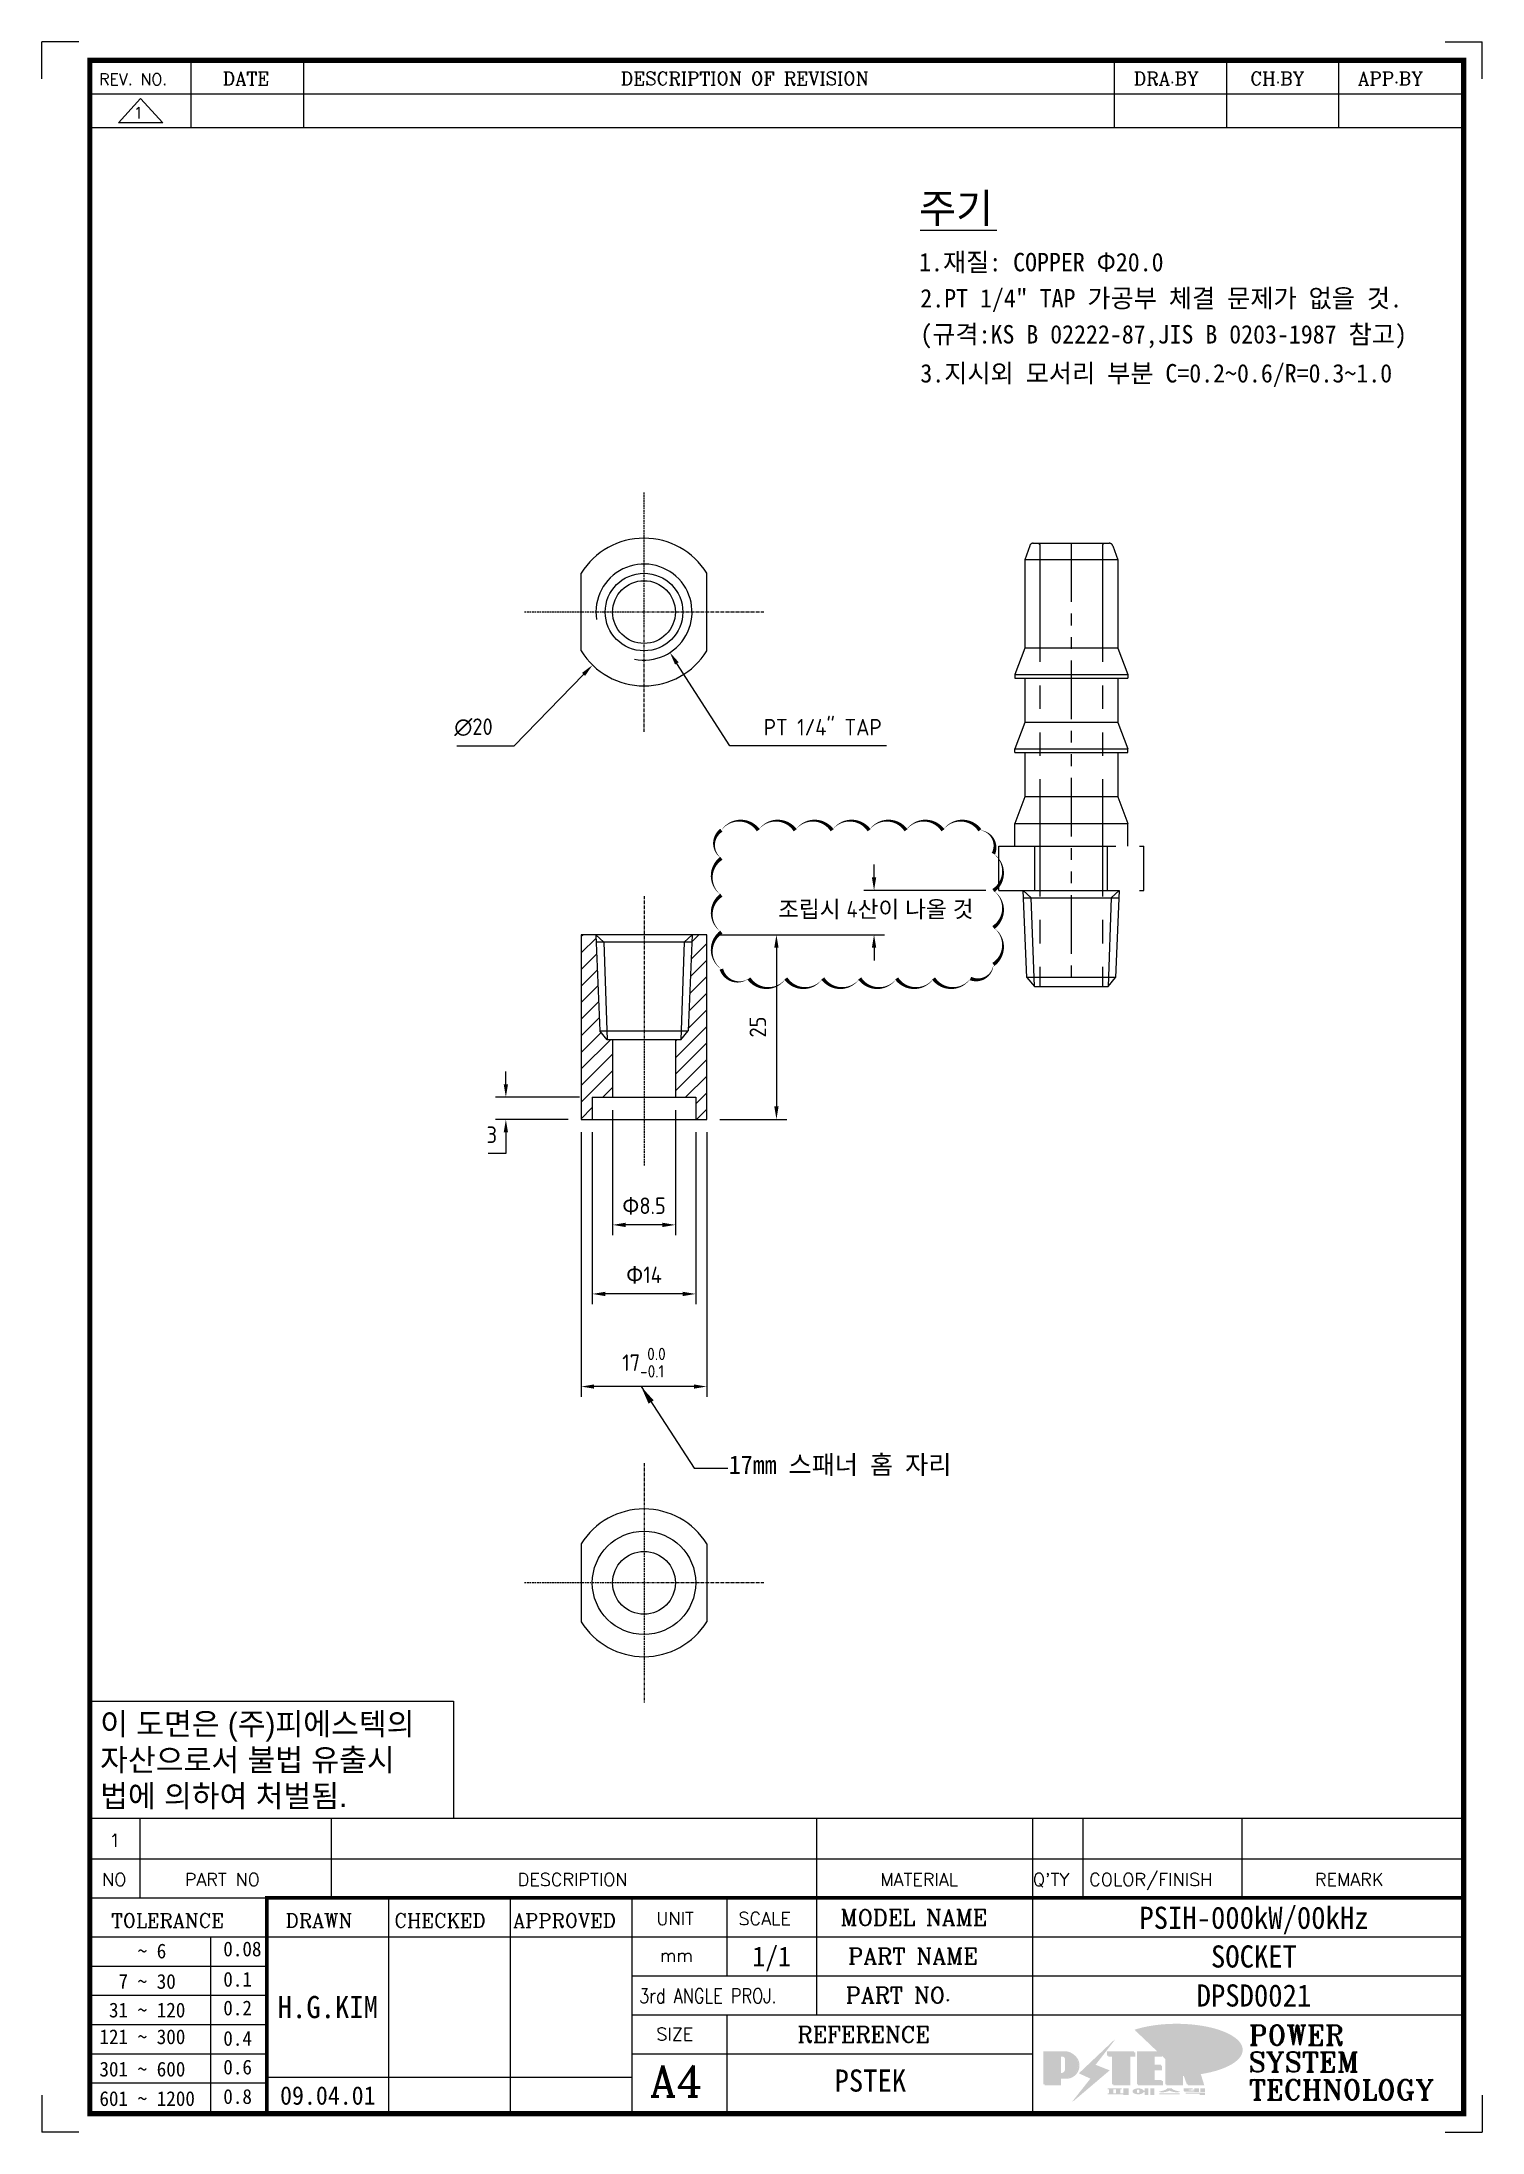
# Model space of a CAD drawing. Header units: millimetres. Extents: x 2584 to 14522, y 0 to 1456.
# Drawn here: x 7325.4 to 7520.4, y 377.6 to 660.6 of the extents above; entities that cross this region are included whole.
import ezdxf
from ezdxf.enums import TextEntityAlignment as Align

# ---------------------------------------------------------------- set-up
doc = ezdxf.new("R2010")
doc.units = ezdxf.units.MM
doc.linetypes.add('CENTER2', pattern=[1.125, 0.75, -0.125, 0.125, -0.125])
doc.linetypes.add('PHANTOM2', pattern=[31.75, 15.875, -3.175, 3.175, -3.175, 3.175, -3.175])
doc.layers.add('______', color=7, linetype='Continuous')
doc.layers.add('line', color=3, linetype='Continuous')
doc.styles.add('h1', font='')
doc.styles.add('HAN', font='')
doc.styles.add('RC', font='ROMANC.SHX')
doc.styles.add('ROMANT', font='romant')
doc.styles.add('RT', font='ROMANT.SHX', dxfattribs={"oblique": 15})
doc.styles.get("Standard").update_dxf_attribs({"font": 'ISOCP.SHX', "bigfont": 'WHGTXT.SHX'})
doc.styles.get('h1').set_extended_font_data('New Gulim')
doc.styles.get('HAN').set_extended_font_data('GulimChe')
doc.dimstyles.new('PS-0.7', dxfattribs={"dimscale": 0.7, "dimtxt": 3.2, "dimasz": 2.5, "dimexe": 2, "dimexo": 2.5, "dimgap": 2, "dimtad": 1, "dimtoh": 1, "dimrnd": 0.05, "dimzin": 12, "dimdsep": 46, "dimtxsty": 'Standard', "dimcen": 0, "dimclrt": 2, "dimazin": 3, "dimtfac": 1, "dimtofl": 0, "dimtmove": 0, "dimatfit": 3, "dimfxl": 0, "dimtolj": 1, "dimtzin": 0, "dimarcsym": 0})
doc.dimstyles.new('PSTEK-1', dxfattribs={"dimtxt": 3.2, "dimasz": 2.5, "dimexe": 1, "dimexo": 2, "dimgap": 1.5, "dimtad": 1, "dimtoh": 1, "dimrnd": 0.05, "dimzin": 9, "dimdsep": 46, "dimtxsty": 'Standard', "dimcen": 0, "dimclrt": 3, "dimadec": 1, "dimazin": 2, "dimtfac": 1, "dimtmove": 0, "dimatfit": 3, "dimfxl": 0, "dimtolj": 1, "dimtzin": 0, "dimarcsym": 0})

msp = doc.modelspace()

# ---------------------------------------------------------------- texts
at = {"color": 2, "style": 'HAN'}
for s, height, p in [('주기', 4, (7444.148, 636.115, 0)), ('1.재질: COPPER Φ20.0', 2.5, (7444.148, 629.57, 0)), ('2.PT 1/4" TAP 가공부 체결 문제가 없을 것.', 2.5, (7444.322, 624.679, 0)), ('(규격:KS B 02222-87,JIS B 0203-1987 참고)', 2.5, (7444.322, 619.801, 0)), ('3.지시외 모서리 부분 C=0.2~0.6/R=0.3~1.0', 2.5, (7444.322, 614.524, 0)), ('17mm 스패너 홈 자리', 2.5, (7418.401, 466.76, 0))]:
    msp.add_text(s, height=height, dxfattribs=at).set_placement(p)
at = {"color": 2, "insert": (7438.297, 543.101, 0), "char_height": 2.24, "attachment_point": 5}
msp.add_mtext('\\A1;{\\fGulim|b0|i0|c129|p50;조립시 }4{\\fGulim|b0|i0|c129|p50;산이 나올 것}', dxfattribs=at)

# ---------------------------------------------------------------- blocks, each defined once
blk = doc.blocks.new('*D237')
at = {"color": 0, "lineweight": -2}
for p, q in [((7398.41, 513.01), (7398.41, 477.19)), ((7415.41, 513.01), (7415.41, 477.19)), ((7413.66, 478.59), (7400.16, 478.59))]:
    blk.add_line(p, q, dxfattribs=at)
at = {"color": 0}
for points in [[(7400.16, 478.88), (7400.16, 478.3), (7398.41, 478.59)], [(7413.66, 478.88), (7413.66, 478.3), (7415.41, 478.59)]]:
    blk.add_solid(points, dxfattribs=at)
at = {"layer": 'Defpoints', "color": 0}
for p in [(7398.41, 514.76), (7415.41, 514.76), (7398.41, 478.59)]:
    blk.add_point(p, dxfattribs=at)
at = {"color": 2, "insert": (7406.91, 481.83), "char_height": 2.24, "attachment_point": 5}
blk.add_mtext('\\A1;17{\\H1.680000;\\S 0.0^ -0.1;}', dxfattribs=at)
blk = doc.blocks.new('*D214')
at = {"color": 0, "lineweight": -2}
for p, q in [((7417.16, 539.76), (7426.24, 539.76)), ((7424.84, 538.01), (7424.84, 516.51)), ((7417.16, 514.76), (7426.24, 514.76))]:
    blk.add_line(p, q, dxfattribs=at)
at = {"color": 0}
for points in [[(7424.55, 538.01), (7425.13, 538.01), (7424.84, 539.76)], [(7424.55, 516.51), (7425.13, 516.51), (7424.84, 514.76)]]:
    blk.add_solid(points, dxfattribs=at)
at = {"layer": 'Defpoints', "color": 0}
for p in [(7415.41, 539.76), (7415.41, 514.76), (7424.84, 514.76)]:
    blk.add_point(p, dxfattribs=at)
at = {"color": 2, "insert": (7422.32, 527.26), "char_height": 2.24, "attachment_point": 5, "rotation": 90}
blk.add_mtext('\\A1;25', dxfattribs=at)
blk = doc.blocks.new('t4')
for p, q in [((0, 15.88), (49.25, 15.88)), ((0, 15.88), (0, 0)), ((49.25, 15.88), (49.25, 0)), ((0, 0), (49.25, 0))]:
    blk.add_line(p, q)
at = {"color": 1, "style": 'h1'}
for s, p in [('이 도면은 (주)피에스텍의', (1.4, 11.29)), ('자산으로서 불법 유출시', (1.4, 6.41)), ('법에 의하여 처벌됨.', (1.4, 1.52))]:
    blk.add_text(s, height=3, dxfattribs=at).set_placement(p)
blk = doc.blocks.new('no4')
at = {"color": 180}
for p, q in [((0, 5.5), (0, 0)), ((0, 5.5), (186, 5.5)), ((6.79, 5.5), (6.79, 0)), ((32.74, 0.11), (32.74, 5.5)), ((98.4, 5.5), (98.4, 0)), ((127.61, 5.5), (127.61, 0)), ((134.43, 5.5), (134.43, 0)), ((155.98, 5.5), (155.98, 0))]:
    blk.add_line(p, q, dxfattribs=at)
at = {"color": 2, "style": 'RT', "oblique": 15}
blk.add_attdef('NO', text='', height=1.74, dxfattribs=at).set_placement((3.38, 2.51), align=Align.MIDDLE_CENTER)
at = {"color": 2, "style": 'HAN'}
for tag, p in [('PART-NO', (19.76, 2.75)), ('MATERIAL', (111.38, 2.75)), ("Q'TY", (131.02, 2.75)), ('COLOR/FINISH', (145.2, 2.75)), ('REMARK', (170.76, 2.75))]:
    blk.add_attdef(tag, text='', height=2.9, dxfattribs=at).set_placement(p, align=Align.MIDDLE_CENTER)
blk.add_attdef('DESCRIPTION', text='', height=2.9, dxfattribs=at).set_placement((34.51, 2.75), align=Align.MIDDLE_LEFT)
blk = doc.blocks.new('new LOGO')
at = {"layer": 'line'}
h = blk.add_hatch(color=250, dxfattribs=at)
h.paths.add_polyline_path([(44.5, 69.4), (46.6, 69.4, -0.129793), (52, 68, 0.221832), (43.6, 71.9), (41.5, 71.9), (41.5, 27.9), (43.6, 27.9, 0.02048), (44.5, 28)], flags=17)
h.paths.add_polyline_path([(44.5, 13.9), (57.3, 13.9, 0.72362), (77.1, 73.9, -0.679777), (54.3, 16.4), (41.5, 16.4), (41.5, -0.1), (3, -0.1), (3, -2.6), (44.5, -2.6)])
h.paths.add_polyline_path([(117.9, 14.2), (71.5, -44.4), (77.1, -39.6), (120.8, 15.6), (92, 28.9), (173.3, 106), (177.5, 111.4), (89.1, 27.6)])
h.paths.add_polyline_path([(162.7, 71.9), (162.7, 69.4), (172.5, 69.4), (172.5, 71.9)], flags=17)
h.paths.add_polyline_path([(217.7, 69.4), (230.5, 69.4), (230.5, 80.4), (227.5, 80.4), (227.5, 71.9), (214.7, 71.9), (214.7, -0.1), (175.5, -0.1), (175.5, -2.6), (217.7, -2.6)])
h.paths.add_polyline_path([(297.8, 46.6), (294.8, 46.6), (294.8, 37.4), (276, 37.4), (276, 10.9), (279, 10.9), (279, 34.9), (297.8, 34.9)])
h.paths.add_polyline_path([(300, 8.4), (297, 8.4), (297, -0.1), (237.5, -0.1), (237.5, -2.6), (300, -2.6)])
h.paths.add_polyline_path([(297.8, 80.4), (294.8, 80.4), (294.8, 71.9), (276, 71.9), (276, 49.1), (279, 49.1), (279, 69.4), (297.8, 69.4)])
h.paths.add_polyline_path([(350.2, 80.4), (347.2, 80.4), (347.2, 61.6), (350.2, 63.5)])
h.paths.add_polyline_path([(350.2, 26.7), (347.2, 35.2), (347.2, -0.1), (308.5, -0.1), (308.5, -2.6), (350.2, -2.6)])
h.paths.add_polyline_path([(402.7, 80.4), (396.5, 80.4), (379.6, 66.8), (400.5, -0.1), (361.8, -0.1), (362.7, -2.6), (403.5, -2.6), (382.6, 64.3)])
blk.add_hatch(color=5, dxfattribs=at).paths.add_polyline_path([(166.3, 35), (131, 49), (180.4, 112.7), (92, 28.9), (120.8, 15.6), (74.4, -43)])
h = blk.add_hatch(color=253, dxfattribs=at)
edge = h.paths.add_edge_path()
edge.add_ellipse((333.9, 86.4), major_axis=(-165.9, 0), ratio=0.39426, start_angle=111.5127, end_angle=334.469)
edge.add_ellipse((314.1, 81.2), major_axis=(-153.7, 0), ratio=0.40699, start_angle=121.3066, end_angle=327.7437, ccw=False)
edge.add_line((394, 27.8), (394.7, 25.6))
h = blk.add_hatch(color=1, dxfattribs=at)
h.paths.add_polyline_path([(41.5, 16.4), (54.3, 16.4, 1), (54.3, 82.9), (0, 82.9), (0, -0.1), (41.5, -0.1)])
h.paths.add_polyline_path([(41.5, 27.9), (41.5, 71.9), (43.6, 71.9, -0.414214), (54.6, 60.9), (54.6, 38.9, -0.414214), (43.6, 27.9)], flags=16)
h.paths.add_polyline_path([(214.7, 71.9), (227.5, 71.9), (227.5, 82.9), (159.7, 82.9), (159.7, 71.9), (172.5, 71.9), (172.5, -0.1), (214.7, -0.1)])
h.paths.add_polyline_path([(276, 37.4), (294.8, 37.4), (294.8, 49.1), (276, 49.1), (276, 71.9), (294.8, 71.9), (294.8, 82.9), (234.5, 82.9), (234.5, -0.1), (297, -0.1), (297, 10.9), (276, 10.9)])
h.paths.add_polyline_path([(347.2, 35.2), (359.7, -0.1), (400.5, -0.1), (379.6, 66.8), (399.7, 82.9), (380.6, 82.9), (347.2, 61.6), (347.2, 82.9), (305.5, 82.9), (305.5, -0.1), (347.2, -0.1)])
h = blk.add_hatch(color=250, dxfattribs=at)
edge = h.paths.add_edge_path()
edge.add_ellipse((237.8, -17.6), major_axis=(-14.3, 0), ratio=0.526336, start_angle=192.2456, end_angle=269.0748)
edge.add_line((238.1, -10.1), (237.6, -10.1))
edge.add_ellipse((237.8, -17.6), major_axis=(-14.3, 0), ratio=0.526336, start_angle=270.9252, end_angle=449.0748)
edge.add_line((237.6, -25.1), (238.1, -25.1))
edge.add_ellipse((237.8, -17.6), major_axis=(-14.3, 0), ratio=0.526336, start_angle=450.9252, end_angle=527.7544)
edge.add_line((251.7, -19.2), (254.1, -19.2))
edge.add_line((254.1, -19.2), (254.1, -27.1))
edge.add_line((254.1, -27.1), (263.1, -27.1))
edge.add_line((263.1, -27.1), (263.1, -10.1))
edge.add_line((263.1, -10.1), (254.1, -10.1))
edge.add_line((254.1, -10.1), (254.1, -16))
edge.add_line((254.1, -16), (251.7, -16))
h.paths.add_polyline_path([(241, -16.4), (241, -18.7, -1), (234.4, -18.7), (234.4, -16.4, -1)], flags=16)
h.paths.add_polyline_path([(278.2, -10.1), (268.1, -10.1), (268.1, -27.1), (278.2, -27.1)])
h.paths.add_polyline_path([(310.3, -10.1), (310.3, -11.1, -0.157169), (289.3, -17.5), (294, -19.9, 0.128407), (316.3, -15.9, 0.128407), (338.6, -19.9), (343.3, -17.5, -0.157169), (322.2, -11.1), (322.2, -10.1)])
h.paths.add_polyline_path([(342.1, -25.1), (342.1, -22.3), (290.4, -22.3), (290.4, -25.1)])
h.paths.add_polyline_path([(352, -10.1), (352, -16.2, 0.414214), (354, -18.2), (378.7, -18.2), (378.7, -19.6), (390.2, -19.6), (390.2, -10.1), (378.7, -10.1), (378.7, -13.6), (374.7, -13.6), (374.7, -15.1), (378.7, -15.1), (378.7, -16.2), (364.7, -16.2), (364.7, -15.1), (371.2, -15.1), (371.2, -13.6), (364.7, -13.6), (364.7, -12.6), (374.7, -12.6), (374.7, -10.1)])
h.paths.add_polyline_path([(393.8, -10.1), (393.8, -19.6), (405, -19.6), (405, -10.1)])
h.paths.add_polyline_path([(405, -27.1), (405, -20.9), (356.8, -20.9), (356.8, -23), (391.8, -23), (391.8, -27.1)])
h.paths.add_polyline_path([(200.4, -10.1), (200.4, -22.3), (193.2, -22.3), (193.2, -12.6), (196.6, -12.6), (196.6, -10.1), (161, -10.1), (161, -12.6), (164.5, -12.6), (164.5, -22.3), (161, -22.3), (161, -25.1), (200.4, -25.1), (200.4, -27.1), (213.9, -27.1), (213.9, -10.1)])
h.paths.add_polyline_path([(182, -12.6), (175.6, -12.6), (175.6, -22.3), (182, -22.3)], flags=17)
blk = doc.blocks.new('format-4')
at = {"color": 3, "lineweight": 9}
for p, q in [((5, 283), (0, 283)), ((0, 278), (0, 283)), ((190, 283), (195, 283)), ((195, 278), (195, 283)), ((0, 5), (0, 0)), ((195, 5), (195, 0)), ((5, 0), (0, 0)), ((190, 0), (195, 0))]:
    blk.add_line(p, q, dxfattribs=at)
at = {"color": 180}
for p, q in [((20.24, 275.95), (20.24, 280.5)), ((35.47, 275.95), (35.47, 280.5)), ((145.22, 275.95), (145.22, 280.5)), ((160.45, 275.95), (160.45, 280.5)), ((175.61, 275.95), (175.61, 280.5)), ((6.5, 275.95), (192.5, 275.95)), ((6.5, 36.99), (192.5, 36.99)), ((13.29, 36.99), (13.29, 31.71)), ((39.24, 31.71), (39.24, 36.99)), ((104.9, 36.99), (104.9, 31.71)), ((134.11, 36.99), (134.11, 31.71)), ((140.93, 36.99), (140.93, 31.71)), ((162.48, 36.99), (162.48, 31.71)), ((6.5, 31.71), (30.48, 31.71)), ((46.96, 2.5), (46.96, 31.71)), ((63.45, 2.5), (63.45, 31.71)), ((79.94, 2.5), (79.94, 31.71)), ((92.72, 31.71), (92.72, 21.15)), ((104.9, 31.71), (104.9, 15.87)), ((134.11, 31.71), (134.11, 2.5)), ((6.5, 26.43), (30.48, 26.43)), ((22.89, 2.73), (22.89, 26.43)), ((30.48, 26.43), (192.5, 26.43)), ((6.5, 22.48), (30.48, 22.48)), ((79.94, 21.15), (192.5, 21.15)), ((6.5, 18.53), (30.48, 18.53)), ((6.5, 14.58), (30.48, 14.58)), ((79.94, 15.87), (192.5, 15.87)), ((92.72, 15.87), (92.72, 2.5)), ((6.5, 10.63), (30.48, 10.63)), ((79.94, 10.59), (134.11, 10.59)), ((6.5, 6.68), (30.48, 6.68)), ((30.48, 7.45), (79.94, 7.45))]:
    blk.add_line(p, q, dxfattribs=at)
at = {"color": 7, "const_width": 0.7}
blk.add_lwpolyline([(192.5, 2.5), (192.5, 280.5), (6.5, 280.5), (6.5, 2.5)], close=True, dxfattribs=at)
at = {"color": 7, "const_width": 0.5}
blk.add_lwpolyline([(30.48, 2.5), (30.48, 31.71), (192.5, 31.71)], dxfattribs=at)
at = {"xscale": 0.05400000000008731, "yscale": 0.05400000000008731, "zscale": 0.05400000000008731}
blk.add_blockref('new LOGO', (135.59, 6.48), dxfattribs=at)
at = {"color": 2}
for s, height, style, p in [('REV. NO.', 1.56, 'RC', (7.76, 277.15)), ('DATE', 1.788, 'RC', (24.49, 277.14)), ('DESCRIPTION OF REVISION', 1.7875, 'RC', (78.38, 277.14)), ('DRA.BY', 1.788, 'RC', (147.83, 277.14)), ('CH.BY', 1.788, 'RC', (163.59, 277.14)), ('APP.BY', 1.788, 'RC', (178.18, 277.14)), ('NO', 1.742, 'RC', (8.16, 33.33)), ('PART NO', 1.742, 'RC', (19.36, 33.33)), ('DESCRIPTION', 1.7424, 'RC', (64.43, 33.33)), ('MATERIAL', 1.742, 'RC', (113.52, 33.33)), ("Q'TY", 1.742, 'RC', (134.17, 33.33)), ('COLOR/FINISH', 1.7424, 'RC', (141.8, 33.33)), ('REMARK', 1.742, 'RC', (172.37, 33.33)), (' TOLERANCE', 1.9, 'RC', (8.11, 27.72)), ('DRAWN', 1.9, 'RC', (33, 27.72)), ('CHECKED', 1.9, 'RC', (47.71, 27.72)), ('APPROVED', 1.9, 'RC', (63.8, 27.72)), ('UNIT', 1.742, 'RC', (83.19, 28.05)), ('SCALE', 1.742, 'RC', (94.32, 28.05)), ('MODEL NAME', 2.178, 'RC', (108.12, 27.96)), ('    ~ 6', 2, 'HAN', (7.8, 23.53)), ('0.08', 2, 'HAN', (24.57, 23.81)), ('mm', 1.742, 'RC', (83.67, 23.06)), ('PART NAME', 2.178, 'RC', (109.17, 22.74)), ('  7 ~ 30', 2, 'HAN', (7.8, 19.41)), ('0.1', 2, 'HAN', (24.57, 19.7)), (' 31 ~ 120', 2, 'HAN', (7.8, 15.54)), ('0.2', 2, 'HAN', (24.57, 15.82)), ('PART NO.', 2.178, 'RC', (108.84, 17.46)), ('REFERENCE', 2.178, 'RC', (102.3, 12.14)), ('121 ~ 300', 2, 'HAN', (7.8, 11.92)), ('0.4', 2, 'HAN', (24.57, 11.7)), ('SIZE', 1.742, 'RC', (83.19, 12.4)), ('301 ~ 600', 2, 'HAN', (7.8, 7.54)), ('0.6', 2, 'HAN', (24.57, 7.82)), ('0.8', 2, 'HAN', (24.57, 3.83)), ('601 ~ 1200', 2, 'HAN', (7.8, 3.55))]:
    blk.add_text(s, height=height, dxfattribs=dict(at, style=style)).set_placement(p)
at = {"color": 2, "style": 'RC', "width": 0.8}
blk.add_text('3rd ANGLE PROJ.', height=2, dxfattribs=at).set_placement((80.87, 17.47))
at = {"style": 'ROMANT'}
for s, p in [('POWER', (163.39, 11.79)), ('SYSTEM', (163.39, 8.15)), ('TECHNOLOGY', (163.39, 4.39))]:
    blk.add_text(s, height=2.7, dxfattribs=at).set_placement(p)
at = {"color": 2, "lineweight": 30, "style": 'RC'}
blk.add_text('A4', height=4.182, dxfattribs=at).set_placement((82.3, 4.84))
at = {"style": 'HAN'}
for tag, height, p in [('MODEL-NAME', 3, (164.1, 29.03)), ('SCALE', 2.7, (98.81, 23.79)), ('PART-NAME', 3, (164.1, 23.79)), ('PART-NO', 3, (164.1, 18.51)), ('DRA-BY', 3, (38.72, 16.94)), ('CH-BY', 3, (55.21, 16.94)), ('APP-BY', 3, (71.7, 16.94)), ('관련업체', 3, (112.17, 6.99)), ('DRA-DATE', 2.5, (38.72, 4.97)), ('CH-DATE', 2.5, (55.21, 4.97)), ('APP-DATE', 2.5, (71.7, 4.97))]:
    blk.add_attdef(tag, text='', height=height, dxfattribs=at).set_placement(p, align=Align.MIDDLE_CENTER)
blk = doc.blocks.new('re4')
at = {"color": 180}
for p, q in [((0, -4.55), (0, 0)), ((13.74, -4.55), (13.74, 0)), ((28.97, -4.55), (28.97, 0)), ((138.72, -4.55), (138.72, 0)), ((153.95, -4.55), (153.95, 0)), ((169.11, -4.55), (169.11, 0)), ((6.87, -0.64), (3.86, -3.91)), ((6.87, -0.64), (9.88, -3.91)), ((0, -4.55), (186, -4.55)), ((9.88, -3.91), (3.86, -3.91))]:
    blk.add_line(p, q, dxfattribs=at)
at = {"color": 2, "style": 'RC', "oblique": 15}
blk.add_attdef('REV.NO', text='', height=1.56, dxfattribs=at).set_placement((6.59, -2.56), align=Align.MIDDLE_CENTER)
blk.add_attdef('-1', text='', height=1.56, dxfattribs=at).set_placement((9.16, -1.81), align=Align.MIDDLE_LEFT)
at = {"color": 2, "style": 'HAN'}
for tag, p in [('REV.-DATE', (21.36, -2.28)), ('DRA.BY', (146.34, -2.28)), ('CH.BY', (161.53, -2.28)), ('APP.BY', (177.55, -2.28))]:
    blk.add_attdef(tag, text='', height=2.5, dxfattribs=at).set_placement(p, align=Align.MIDDLE_CENTER)
blk.add_attdef('DESCRIPTION-OF-REVISION', text='', height=2.5, dxfattribs=at).set_placement((31.61, -2.28), align=Align.MIDDLE_LEFT)
blk = doc.blocks.new('*D238')
at = {"color": 0, "lineweight": -2}
for p, q in [((7418.51, 565.33), (7411.36, 576.49)), ((7439.73, 565.33), (7418.51, 565.33))]:
    blk.add_line(p, q, dxfattribs=at)
at = {"color": 0}
blk.add_solid([(7411.61, 576.65), (7411.12, 576.34), (7410.42, 577.97)], dxfattribs=at)
at = {"layer": 'Defpoints', "color": 0}
for p in [(7403.41, 588.92), (7410.42, 577.97)]:
    blk.add_point(p, dxfattribs=at)
at = {"color": 2, "insert": (7431.11, 567.85), "char_height": 2.24, "attachment_point": 5}
blk.add_mtext('\\A1;PT 1/4" TAP', dxfattribs=at)
blk = doc.blocks.new('*D239')
at = {"color": 0, "lineweight": -2}
for p, q in [((7399.91, 513.01), (7399.91, 489.73)), ((7413.91, 513.01), (7413.91, 489.73)), ((7412.16, 491.13), (7401.66, 491.13))]:
    blk.add_line(p, q, dxfattribs=at)
at = {"color": 0}
for points in [[(7401.66, 491.42), (7401.66, 490.84), (7399.91, 491.13)], [(7412.16, 491.42), (7412.16, 490.84), (7413.91, 491.13)]]:
    blk.add_solid(points, dxfattribs=at)
at = {"layer": 'Defpoints', "color": 0}
for p in [(7399.91, 514.76), (7413.91, 514.76), (7399.91, 491.13)]:
    blk.add_point(p, dxfattribs=at)
at = {"color": 2, "insert": (7406.91, 493.68), "char_height": 2.24, "attachment_point": 5}
blk.add_mtext('\\A1;{\\fGulimChe|b0|i0|c129|p49;Φ}14', dxfattribs=at)
blk = doc.blocks.new('*D240')
at = {"color": 0, "lineweight": -2}
for p, q in [((7388.21, 519.51), (7388.21, 521.26)), ((7398.16, 517.76), (7386.81, 517.76)), ((7396.66, 514.76), (7386.81, 514.76)), ((7388.21, 513.01), (7388.21, 510.16)), ((7388.21, 510.16), (7385.82, 510.16))]:
    blk.add_line(p, q, dxfattribs=at)
at = {"color": 0}
for points in [[(7387.92, 519.51), (7388.5, 519.51), (7388.21, 517.76)], [(7387.92, 513.01), (7388.5, 513.01), (7388.21, 514.76)]]:
    blk.add_solid(points, dxfattribs=at)
at = {"layer": 'Defpoints', "color": 0}
for p in [(7399.91, 517.76), (7388.21, 514.76), (7398.41, 514.76)]:
    blk.add_point(p, dxfattribs=at)
at = {"color": 2, "insert": (7386.31, 512.68), "char_height": 2.24, "attachment_point": 5}
blk.add_mtext('\\A1;3', dxfattribs=at)
blk = doc.blocks.new('*D241')
at = {"color": 0, "lineweight": -2}
for p, q in [((7402.66, 516.01), (7402.66, 499.08)), ((7411.16, 516.01), (7411.16, 499.08)), ((7409.41, 500.48), (7404.41, 500.48))]:
    blk.add_line(p, q, dxfattribs=at)
at = {"color": 0}
for points in [[(7404.41, 500.77), (7404.41, 500.19), (7402.66, 500.48)], [(7409.41, 500.77), (7409.41, 500.19), (7411.16, 500.48)]]:
    blk.add_solid(points, dxfattribs=at)
at = {"layer": 'Defpoints', "color": 0}
for p in [(7402.66, 517.76), (7411.16, 517.76), (7402.66, 500.48)]:
    blk.add_point(p, dxfattribs=at)
at = {"color": 2, "insert": (7406.91, 503.03), "char_height": 2.24, "attachment_point": 5}
blk.add_mtext('\\A1;{\\fGulimChe|b0|i0|c129|p49;Φ}8.5', dxfattribs=at)
blk = doc.blocks.new('*D215')
at = {"color": 0, "lineweight": -2}
for p, q in [((7389.33, 565.33), (7398.73, 575.01)), ((7381.59, 565.33), (7389.33, 565.33))]:
    blk.add_line(p, q, dxfattribs=at)
at = {"color": 0}
blk.add_solid([(7398.52, 575.21), (7398.94, 574.81), (7399.95, 576.27)], dxfattribs=at)
at = {"layer": 'Defpoints', "color": 0}
for p in [(7413.88, 590.62, 0), (7399.95, 576.27, 0)]:
    blk.add_point(p, dxfattribs=at)
at = {"color": 2, "insert": (7383.83, 567.85), "char_height": 2.24, "attachment_point": 5}
blk.add_mtext('\\A1;∅20', dxfattribs=at)
blk = doc.blocks.new('A$C6B304401')
at = {"color": 6, "linetype": 'PHANTOM2'}
for p, q in [((-5.62, 46.67), (-6.3, 44.75)), ((-5.15, 47), (5.15, 47)), ((-4.45, 47), (-4.25, 46.8)), ((-4.25, 46.8), (-4.25, -13)), ((4.45, 47), (4.25, 46.8)), ((4.25, 46.8), (4.25, -13)), ((5.62, 46.67), (6.3, 44.75)), ((-6.3, 44.75), (-6.3, 32.8)), ((6.3, 44.75), (-6.3, 44.75)), ((6.3, 44.75), (6.3, 32.8)), ((-6.3, 32.8), (-7.65, 29.23)), ((6.3, 32.8), (-6.3, 32.8)), ((6.3, 32.8), (7.65, 29.23)), ((-7.65, 29.23), (-7.65, 28.73)), ((-7.65, 29.23), (7.65, 29.23)), ((-7.65, 28.73), (7.65, 28.73)), ((-6.3, 28.73), (-6.3, 22.73)), ((6.3, 28.73), (6.3, 22.73)), ((7.65, 29.23), (7.65, 28.73)), ((-6.3, 22.73), (-7.65, 19.15)), ((6.3, 22.73), (-6.3, 22.73)), ((6.3, 22.73), (7.65, 19.15)), ((-7.65, 19.15), (7.65, 19.15)), ((-7.65, 18.65), (-7.65, 19.15)), ((-7.65, 18.65), (7.65, 18.65)), ((-7.65, 18.65), (7.65, 18.65)), ((-6.3, 18.65), (-6.3, 12.65)), ((6.3, 18.65), (6.3, 12.65)), ((7.65, 18.65), (7.65, 19.15)), ((-6.3, 12.65), (-7.65, 9.08)), ((6.3, 12.65), (-6.3, 12.65)), ((6.3, 12.65), (7.65, 9.08)), ((-7.65, 9.08), (7.65, 9.08)), ((-7.65, 6), (-7.65, 9.08)), ((7.65, 6), (7.65, 9.08)), ((-9.82, 0), (-9.82, 6)), ((-9.82, 6), (9.81, 6)), ((-4.91, 0), (-4.91, 6)), ((4.9, 0), (4.9, 6)), ((9.81, 0), (9.81, 6)), ((-9.82, 0), (9.81, 0)), ((-6.5, 0), (-5.43, -1)), ((-6, -11.78), (-6.5, 0)), ((-6.5, 0), (6.5, 0)), ((5.43, -1), (6.5, 0)), ((6.5, 0), (6, -11.78)), ((-6.46, -1), (6.46, -1)), ((-4.96, -13), (-5.43, -1)), ((5.43, -1), (5, -13)), ((-6, -11.78), (-4.96, -13)), ((6, -11.78), (-6, -11.78)), ((-4.96, -13), (5, -13)), ((5, -13), (6, -11.78))]:
    blk.add_line(p, q, dxfattribs=at)
at = {"color": 6, "linetype": 'PHANTOM2', "ltscale": 0.5}
blk.add_line((0, 47), (0, -13), dxfattribs=at)
at = {"color": 6, "linetype": 'PHANTOM2'}
for centre, start, end in [((-5.15, 46.5), 90, 160.4397), ((5.15, 46.5), 19.5603, 90)]:
    blk.add_arc(centre, 0.5, start, end, dxfattribs=at)

# ---------------------------------------------------------------- dimensions: what is measured, and where the dimension line sits
dim = msp.add_diameter_dim_2p(p1=(7413.878, 590.618, 0.001), p2=(7399.949, 576.266, -0.001), dimstyle='PS-0.7')
dim.commit()
dim.dimension.update_dxf_attribs({"geometry": '*D215', "text_midpoint": (7383.834, 565.33, -0.002), "dimtype": 163})
dim = msp.add_diameter_dim_2p(p1=(7403.408, 588.916, 0), p2=(7410.419, 577.968, 0), text='PT 1/4" TAP', dimstyle='PS-0.7')
dim.commit()
dim.dimension.update_dxf_attribs({"geometry": '*D238', "text_midpoint": (7431.112, 565.33, 0), "dimtype": 163})
for base, p1, p2, picture, middle in [((7424.837, 514.759, 0), (7415.413, 539.759, 0), (7415.413, 514.759, 0), '*D214', (7424.837, 527.259, 0)), ((7388.209, 514.759, 0), (7399.913, 517.759, 0), (7398.413, 514.759, 0), '*D240', (7386.314, 510.16, 0))]:
    dim = msp.add_linear_dim(base=base, p1=p1, p2=p2, angle=90, dimstyle='PS-0.7')
    dim.commit()
    dim.dimension.update_dxf_attribs({"geometry": picture, "text_midpoint": middle, "dimtype": 160})
dim = msp.add_linear_dim(base=(7402.663, 500.482, 0), p1=(7411.163, 517.759, 0), p2=(7402.663, 517.759, 0), text='{\\fGulimChe|b0|i0|c129|p49;Φ}<>', dimstyle='PS-0.7')
dim.commit()
dim.dimension.update_dxf_attribs({"geometry": '*D241', "text_midpoint": (7406.913, 500.482, 0), "dimtype": 160})
dim = msp.add_linear_dim(base=(7398.413, 478.593, 0), p1=(7415.413, 514.759, 0), p2=(7398.413, 514.759, 0), dimstyle='PS-0.7', override={"dimgap": 2, "dimtol": 1, "dimlim": 0, "dimtm": 0.1, "dimtfac": 0.75, "dimtdec": 1})
dim.commit()
dim.dimension.update_dxf_attribs({"geometry": '*D237', "text_midpoint": (7406.913, 481.828, 0)})
dim = msp.add_linear_dim(base=(7399.913, 491.128, 0), p1=(7413.913, 514.759, 0), p2=(7399.913, 514.759, 0), text='{\\fGulimChe|b0|i0|c129|p49;Φ}<>', dimstyle='PS-0.7')
dim.commit()
dim.dimension.update_dxf_attribs({"geometry": '*D239', "text_midpoint": (7406.913, 493.677, 0)})

# ---------------------------------------------------------------- hatches: boundary and pattern name
h = msp.add_hatch()
h.set_pattern_fill('ANSI31', color=256, scale=0.5, style=0)
h.set_pattern_definition([(45, (187.2265, 2793.547), (-1.122532, 1.122532), [])])
h.paths.add_polyline_path([(7411.163, 517.759), (7413.913, 517.759), (7413.913, 514.759), (7415.413, 514.759), (7415.413, 539.759), (7413.413, 539.759), (7412.913, 526.759), (7411.913, 525.541), (7411.163, 525.541)])
h.paths.add_polyline_path([(7398.413, 514.759), (7399.913, 514.759), (7399.913, 517.759), (7402.663, 517.759), (7402.663, 525.541), (7401.913, 525.541), (7400.913, 526.759), (7400.413, 539.759), (7398.413, 539.759)])

# ---------------------------------------------------------------- linework, layer by layer
for p, q in [((7444.319, 635.15, 0), (7454.698, 635.15, 0)), ((7438.056, 547.509, 0), (7438.056, 549.259, 0)), ((7453.179, 545.759, 0), (7436.656, 545.759, 0)), ((7400.413, 539.759, 0), (7400.913, 526.759, 0)), ((7413.413, 539.759, 0), (7400.413, 539.759, 0)), ((7413.38, 538.759, 0), (7400.447, 538.759, 0)), ((7413.413, 539.759, 0), (7412.913, 526.759, 0)), ((7417.163, 539.759, 0), (7439.456, 539.759, 0)), ((7438.056, 538.009, 0), (7438.056, 536.259, 0)), ((7401.913, 525.541, 0), (7400.913, 526.759, 0)), ((7400.913, 526.759, 0), (7412.913, 526.759, 0)), ((7411.913, 525.541, 0), (7412.913, 526.759, 0)), ((7411.913, 525.541, 0), (7401.913, 525.541, 0))]:
    msp.add_line(p, q)
at = {"color": 1, "linetype": 'CENTER2', "ltscale": 0.5}
for p, q in [((7406.913, 567.222, 0), (7406.913, 599.662, 0)), ((7423.133, 583.442, 0), (7390.694, 583.442, 0)), ((7406.913, 544.973, 0), (7406.913, 508.467, 0)), ((7406.913, 468.242, 0), (7406.913, 435.803, 0)), ((7423.133, 452.023, 0), (7390.694, 452.023, 0))]:
    msp.add_line(p, q, dxfattribs=at)
at = {"color": 1}
for p, q in [((7398.413, 578.174, 0), (7398.413, 588.71, 0)), ((7415.413, 578.174, 0), (7415.413, 588.71, 0)), ((7398.413, 539.759, 0), (7398.413, 514.759, 0)), ((7415.413, 539.759, 0), (7398.413, 539.759, 0)), ((7415.413, 514.759, 0), (7415.413, 539.759, 0)), ((7402.663, 525.541, 0), (7402.663, 517.759, 0)), ((7411.163, 525.541, 0), (7411.163, 517.759, 0)), ((7399.913, 517.759, 0), (7413.913, 517.759, 0)), ((7399.913, 517.759, 0), (7399.913, 514.759, 0)), ((7413.913, 517.759, 0), (7413.913, 514.759, 0)), ((7398.413, 514.759, 0), (7415.413, 514.759, 0)), ((7398.413, 457.29, 0), (7398.413, 446.755, 0)), ((7415.413, 457.29, 0), (7415.413, 446.755, 0))]:
    msp.add_line(p, q, dxfattribs=at)
at = {"color": 3}
for p, q in [((7401.48, 538.759, 0), (7400.413, 539.759, 0)), ((7401.48, 538.759, 0), (7401.913, 525.541, 0)), ((7412.347, 538.759, 0), (7411.913, 525.541, 0)), ((7412.347, 538.759, 0), (7413.413, 539.759, 0))]:
    msp.add_line(p, q, dxfattribs=at)
at = {"color": 6, "elevation": 0}
msp.add_lwpolyline([(7417.385, 553.906, 0, 0.5, -0.5205671), (7422.385, 553.906, 0, 0.5, -0.5205671), (7427.385, 553.906, 0, 0.5, -0.5205671), (7432.385, 553.906, 0, 0.5, -0.5205671), (7437.385, 553.906, 0, 0.5, -0.5205671), (7442.385, 553.906, 0, 0.5, -0.5205671), (7447.385, 553.906, 0, 0.5, -0.5205671), (7452.385, 553.906, 0, 0.5, -0.5205671), (7454.215, 550.737, 0, 0.5, -0.5205671), (7454.215, 545.737, 0, 0.5, -0.5205671), (7454.215, 540.737, 0, 0.5, -0.5205671), (7454.215, 535.737, 0, 0.5, -0.5205671), (7451.114, 533.838, 0, 0.5, -0.5205671), (7446.114, 533.838, 0, 0.5, -0.5205671), (7441.114, 533.838, 0, 0.5, -0.5205671), (7436.114, 533.838, 0, 0.5, -0.5205671), (7431.114, 533.838, 0, 0.5, -0.5205671), (7426.114, 533.838, 0, 0.5, -0.5205671), (7421.114, 533.838, 0, 0.5, -0.5205671), (7417.385, 535.109, 0, 0.5, -0.5205671), (7417.385, 540.109, 0, 0.5, -0.5205671), (7417.385, 545.109, 0, 0.5, -0.5205671), (7417.385, 550.109, 0, 0.5, -0.5205671)], format="xyseb", close=True, dxfattribs=at)
at = {"color": 3}
msp.add_circle((7406.913, 583.442, 0), 5.25, dxfattribs=at)
at = {"color": 1}
for centre, radius in [((7406.913, 583.442, 0), 4.25), ((7406.913, 452.023, 0), 7), ((7406.913, 452.023, 0), 4.25)]:
    msp.add_circle(centre, radius, dxfattribs=at)
for centre, start, end in [((7406.913, 583.442, 0), 31.78833, 148.21167), ((7406.913, 583.442, 0), 211.78833, 328.21167), ((7406.913, 452.023, 0), 31.78833, 148.21167), ((7406.913, 452.023, 0), 211.78833, 328.21167)]:
    msp.add_arc(centre, 10, start, end, dxfattribs=at)
msp.add_arc((7406.913, 583.442, 0), 6.5, 258.38511, 188.78804)
for points in [[(7437.764, 547.509, 0), (7438.347, 547.509, 0), (7438.056, 545.759, 0)], [(7437.764, 538.009, 0), (7438.347, 538.009, 0), (7438.056, 539.759, 0)]]:
    msp.add_solid(points)

# ---------------------------------------------------------------- block references
msp.add_blockref('format-4', (7325.387, 377.646, 0)).add_auto_attribs({'관련업체': 'PSTEK', 'SCALE': '1/1', 'PART-NO': 'DPSD0021', 'PART-NAME': 'SOCKET', 'MODEL-NAME': 'PSIH-000kW/00kHz', 'DRA-BY': 'H.G.KIM', 'DRA-DATE': '09.04.01'})
ref = msp.add_blockref('re4', (7331.887, 653.596, 0))
ref.add_attrib('REV.NO', '1', dxfattribs={"color": 2, "height": 1.56, "style": 'RC'}).set_placement((7338.475, 651.038, 0), align=Align.MIDDLE_CENTER)
for name, p in [('A$C6B304401', (7464.748, 545.759, 0)), ('t4', (7331.887, 420.14, 0))]:
    msp.add_blockref(name, p)
ref = msp.add_blockref('no4', (7331.887, 414.64, 0))
ref.add_attrib('NO', '1', dxfattribs={"color": 2, "height": 1.74, "style": 'RT'}).set_placement((7335.271, 417.147, 0), align=Align.MIDDLE_CENTER)

msp.set_redraw_order([(e.dxf.handle, doc.entitydb.next_handle()) for e in msp.query("TEXT MTEXT ATTDEF DIMENSION ARC_DIMENSION")])  # texts and dimensions are drawn at this point

# ---------------------------------------------------------------- leaders
at = {"layer": '______'}
msp.add_leader([(7406.519, 478.593, 0), (7413.69, 467.535, 0), (7418.278, 467.535, 0)], dimstyle='PSTEK-1', override={"dimgap": 1.5, "dimtad": 0}, dxfattribs=at)

doc.saveas('drawing.dxf')
